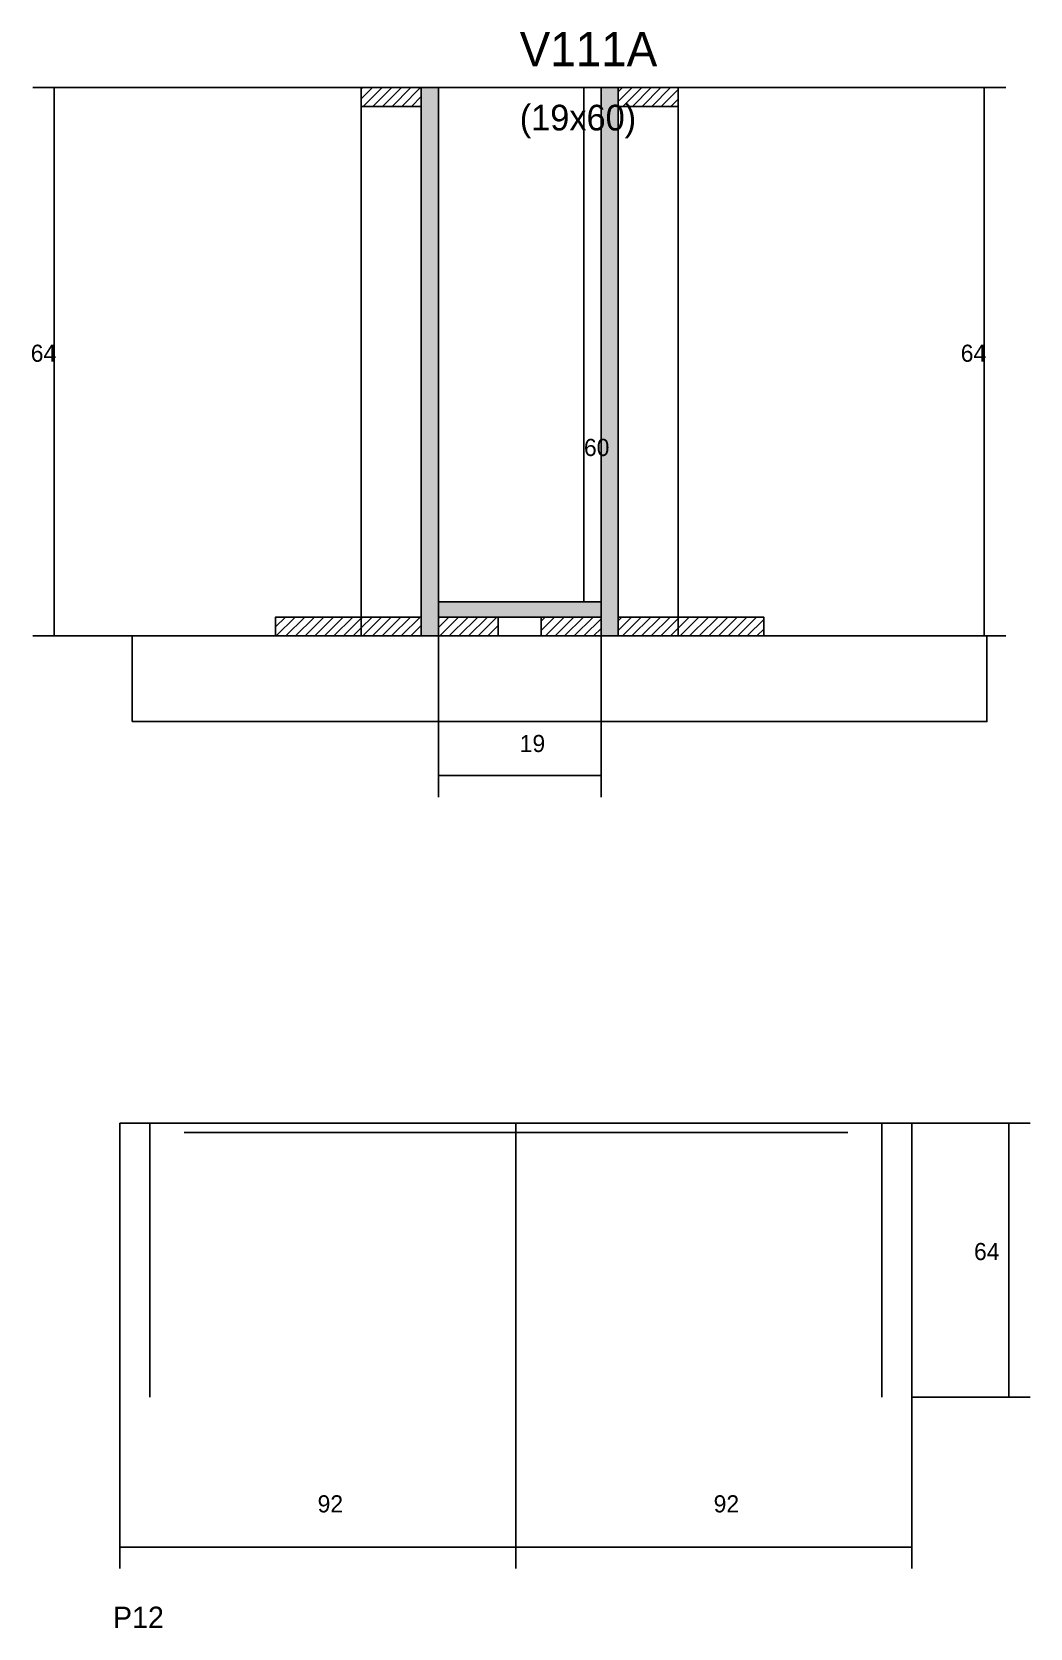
# Model space of a CAD drawing. Header units: metres. Extents: x 140466 to 142704, y 31923 to 33264.
# Drawn here: x 142055.1 to 142288.2, y 32808.6 to 33181.2 of the extents above; entities that cross this region are included whole.
import ezdxf

# ---------------------------------------------------------------- set-up
doc = ezdxf.new("R2010")
doc.units = ezdxf.units.M
for name, color, linetype in [('CONCRETO', 251, 'Continuous'), ('COTA', 4, 'Continuous'), ('Cota Seção (2x)', 4, 'Continuous'), ('Hachura', 253, 'Continuous'), ('Madeira', 126, 'Continuous'), ('NOMENCLATURA', 7, 'Continuous'), ('Painéis', 200, 'Continuous'), ('SARR_2.2x7', 40, 'Continuous'), ('Texto Seção', 7, 'Continuous')]:
    doc.layers.add(name, color=color, linetype=linetype)

msp = doc.modelspace()

# ---------------------------------------------------------------- texts
at = {"layer": 'COTA'}
for s, p in [('64', (142054.8, 33104.2)), ('64', (142272, 33104.2)), ('19', (142169, 33013.1)), ('64', (142275.1, 32894.5)), ('92', (142121.8, 32835.6))]:
    msp.add_text(s, height=4, dxfattribs=at).set_placement(p)
at = {"layer": 'Cota Seção (2x)'}
for s, p in [('60', (142184, 33082.2)), ('92', (142214.3, 32835.6))]:
    msp.add_text(s, height=4, dxfattribs=at).set_placement(p)
at = {"layer": 'NOMENCLATURA'}
msp.add_text('P12', height=5, dxfattribs=at).set_placement((142074, 32808.6))
at = {"layer": 'Texto Seção'}
for s, height, p in [('V111A', 8, (142169, 33173.2)), ('(19x60)', 6, (142169, 33158.2))]:
    msp.add_text(s, height=height, dxfattribs=at).set_placement(p)

# ---------------------------------------------------------------- hatches: boundary and pattern name
at = {"layer": 'Hachura'}
h = msp.add_hatch(dxfattribs=at)
h.set_pattern_fill('ANSI31', scale=0.5)
h.paths.add_polyline_path([(142146, 33163.8), (142146, 33168.2), (142146, 33168.2), (142132, 33168.2), (142132, 33168.2), (142132, 33163.8), (142132, 33163.8), (142146, 33163.8)])
h = msp.add_hatch(color=8, dxfattribs=at)
h.dxf.hatch_style = 1
h.paths.add_polyline_path([(142146, 33168.2), (142150, 33168.2), (142150, 33168.2), (142150, 33040.2), (142150, 33040.2), (142146, 33040.2), (142146, 33040.2), (142146, 33168.2)])
h = msp.add_hatch(color=8, dxfattribs=at)
h.dxf.hatch_style = 1
h.paths.add_polyline_path([(142192, 33168.2), (142188, 33168.2), (142188, 33168.2), (142188, 33040.2), (142188, 33040.2), (142192, 33040.2), (142192, 33040.2), (142192, 33168.2)])
h = msp.add_hatch(dxfattribs=at)
h.set_pattern_fill('ANSI31', scale=0.5)
h.paths.add_polyline_path([(142192, 33163.8), (142192, 33168.2), (142192, 33168.2), (142206, 33168.2), (142206, 33168.2), (142206, 33163.8), (142206, 33163.8), (142192, 33163.8)])
h = msp.add_hatch(color=8, dxfattribs=at)
h.dxf.hatch_style = 1
h.paths.add_polyline_path([(142150, 33044.6), (142150, 33048.2), (142150, 33048.2), (142188, 33048.2), (142188, 33048.2), (142188, 33044.6), (142188, 33044.6), (142150, 33044.6)])
h = msp.add_hatch(dxfattribs=at)
h.set_pattern_fill('ANSI31', scale=0.5)
h.paths.add_polyline_path([(142112, 33040.2), (142112, 33044.6), (142112, 33044.6), (142132, 33044.6), (142132, 33044.6), (142132, 33040.2), (142132, 33040.2), (142112, 33040.2)])
h = msp.add_hatch(dxfattribs=at)
h.set_pattern_fill('ANSI31', scale=0.5)
h.paths.add_polyline_path([(142146, 33040.2), (142146, 33044.6), (142146, 33044.6), (142132, 33044.6), (142132, 33044.6), (142132, 33040.2), (142132, 33040.2), (142146, 33040.2)])
h = msp.add_hatch(dxfattribs=at)
h.set_pattern_fill('ANSI31', scale=0.5)
h.paths.add_polyline_path([(142164, 33040.2), (142164, 33044.6), (142164, 33044.6), (142150, 33044.6), (142150, 33044.6), (142150, 33040.2), (142150, 33040.2), (142164, 33040.2)])
h = msp.add_hatch(dxfattribs=at)
h.set_pattern_fill('ANSI31', scale=0.5)
h.paths.add_polyline_path([(142188, 33040.2), (142188, 33044.6), (142188, 33044.6), (142174, 33044.6), (142174, 33044.6), (142174, 33040.2), (142174, 33040.2), (142188, 33040.2)])
h = msp.add_hatch(dxfattribs=at)
h.set_pattern_fill('ANSI31', scale=0.5)
h.paths.add_polyline_path([(142192, 33040.2), (142192, 33044.6), (142192, 33044.6), (142206, 33044.6), (142206, 33044.6), (142206, 33040.2), (142206, 33040.2), (142192, 33040.2)])
h = msp.add_hatch(dxfattribs=at)
h.set_pattern_fill('ANSI31', scale=0.5)
h.paths.add_polyline_path([(142226, 33040.2), (142226, 33044.6), (142226, 33044.6), (142206, 33044.6), (142206, 33044.6), (142206, 33040.2), (142206, 33040.2), (142226, 33040.2)])

# ---------------------------------------------------------------- linework, layer by layer
at = {"layer": 'CONCRETO'}
for points in [[(142150, 33168.2), (142150, 33168.2), (142150, 33168.2), (142150, 33168.2), (142188, 33168.2), (142188, 33168.2), (142188, 33168.2), (142188, 33048.2), (142150, 33048.2), (142150, 33168.2)], [(142150, 33048.2), (142188, 33048.2), (142188, 33168.2), (142150, 33168.2)]]:
    msp.add_lwpolyline(points, close=True, dxfattribs=at)
at = {"layer": 'COTA'}
for p, q in [((142150, 33168.2), (142055.3, 33168.2)), ((142060.3, 33040.2), (142060.3, 33168.2)), ((142206, 33168.2), (142282.5, 33168.2)), ((142277.5, 33040.2), (142277.5, 33168.2)), ((142150, 33044.6), (142150, 33002.6)), ((142188, 33044.6), (142188, 33002.6)), ((142112, 33040.2), (142055.3, 33040.2)), ((142226, 33040.2), (142282.5, 33040.2)), ((142150, 33007.6), (142188, 33007.6)), ((142260.6, 32926.5), (142288.2, 32926.5)), ((142283.2, 32862.5), (142283.2, 32926.5)), ((142075.6, 32862.5), (142075.6, 32822.5)), ((142168.1, 32862.5), (142168.1, 32822.5)), ((142260.6, 32862.5), (142288.2, 32862.5)), ((142075.6, 32827.5), (142168.1, 32827.5))]:
    msp.add_line(p, q, dxfattribs=at)
at = {"layer": 'Cota Seção (2x)'}
for p, q in [((142188, 33168.2), (142179, 33168.2)), ((142184, 33048.2), (142184, 33168.2)), ((142188, 33048.2), (142179, 33048.2)), ((142168.1, 32862.5), (142168.1, 32822.5)), ((142260.6, 32862.5), (142260.6, 32822.5)), ((142168.1, 32827.5), (142260.6, 32827.5))]:
    msp.add_line(p, q, dxfattribs=at)
at = {"layer": 'Madeira'}
for points in [[(142146, 33163.8), (142146, 33168.2), (142132, 33168.2), (142132, 33163.8)], [(142146, 33168.2), (142132, 33168.2), (142132, 33040.2), (142146, 33040.2)], [(142192, 33163.8), (142192, 33168.2), (142206, 33168.2), (142206, 33163.8)], [(142192, 33168.2), (142206, 33168.2), (142206, 33040.2), (142192, 33040.2)], [(142112, 33040.2), (142112, 33044.6), (142132, 33044.6), (142132, 33040.2)], [(142146, 33040.2), (142146, 33044.6), (142132, 33044.6), (142132, 33040.2)], [(142164, 33040.2), (142164, 33044.6), (142150, 33044.6), (142150, 33040.2)], [(142188, 33040.2), (142188, 33044.6), (142174, 33044.6), (142174, 33040.2)], [(142192, 33040.2), (142192, 33044.6), (142206, 33044.6), (142206, 33040.2)], [(142226, 33040.2), (142226, 33044.6), (142206, 33044.6), (142206, 33040.2)], [(142078.5, 33020.2), (142278.1, 33020.2), (142278.1, 33040.2), (142078.5, 33040.2)]]:
    msp.add_lwpolyline(points, close=True, dxfattribs=at)
at = {"layer": 'Painéis'}
for p, q in [((142150, 33040.2), (142150, 33168.2)), ((142188, 33040.2), (142188, 33168.2)), ((142150, 33048.2), (142188, 33048.2)), ((142150, 33044.6), (142150, 33048.2)), ((142188, 33044.6), (142188, 33048.2)), ((142075.6, 32926.5), (142260.6, 32926.5)), ((142075.6, 32862.5), (142075.6, 32926.5)), ((142168.1, 32862.5), (142168.1, 32926.5)), ((142260.6, 32862.5), (142260.6, 32926.5))]:
    msp.add_line(p, q, dxfattribs=at)
for points in [[(142146, 33168.2), (142150, 33168.2), (142150, 33040.2), (142146, 33040.2)], [(142192, 33168.2), (142188, 33168.2), (142188, 33040.2), (142192, 33040.2)], [(142150, 33044.6), (142150, 33048.2), (142188, 33048.2), (142188, 33044.6)]]:
    msp.add_lwpolyline(points, close=True, dxfattribs=at)
at = {"layer": 'SARR_2.2x7'}
for p, q in [((142082.6, 32862.5), (142082.6, 32926.5)), ((142090.6, 32924.3), (142168.1, 32924.3)), ((142168.1, 32924.3), (142245.6, 32924.3)), ((142253.6, 32862.5), (142253.6, 32926.5))]:
    msp.add_line(p, q, dxfattribs=at)

msp.set_redraw_order([(e.dxf.handle, doc.entitydb.next_handle()) for e in msp.query("TEXT MTEXT ATTDEF DIMENSION ARC_DIMENSION")])  # texts and dimensions are drawn at this point

doc.saveas('drawing.dxf')
